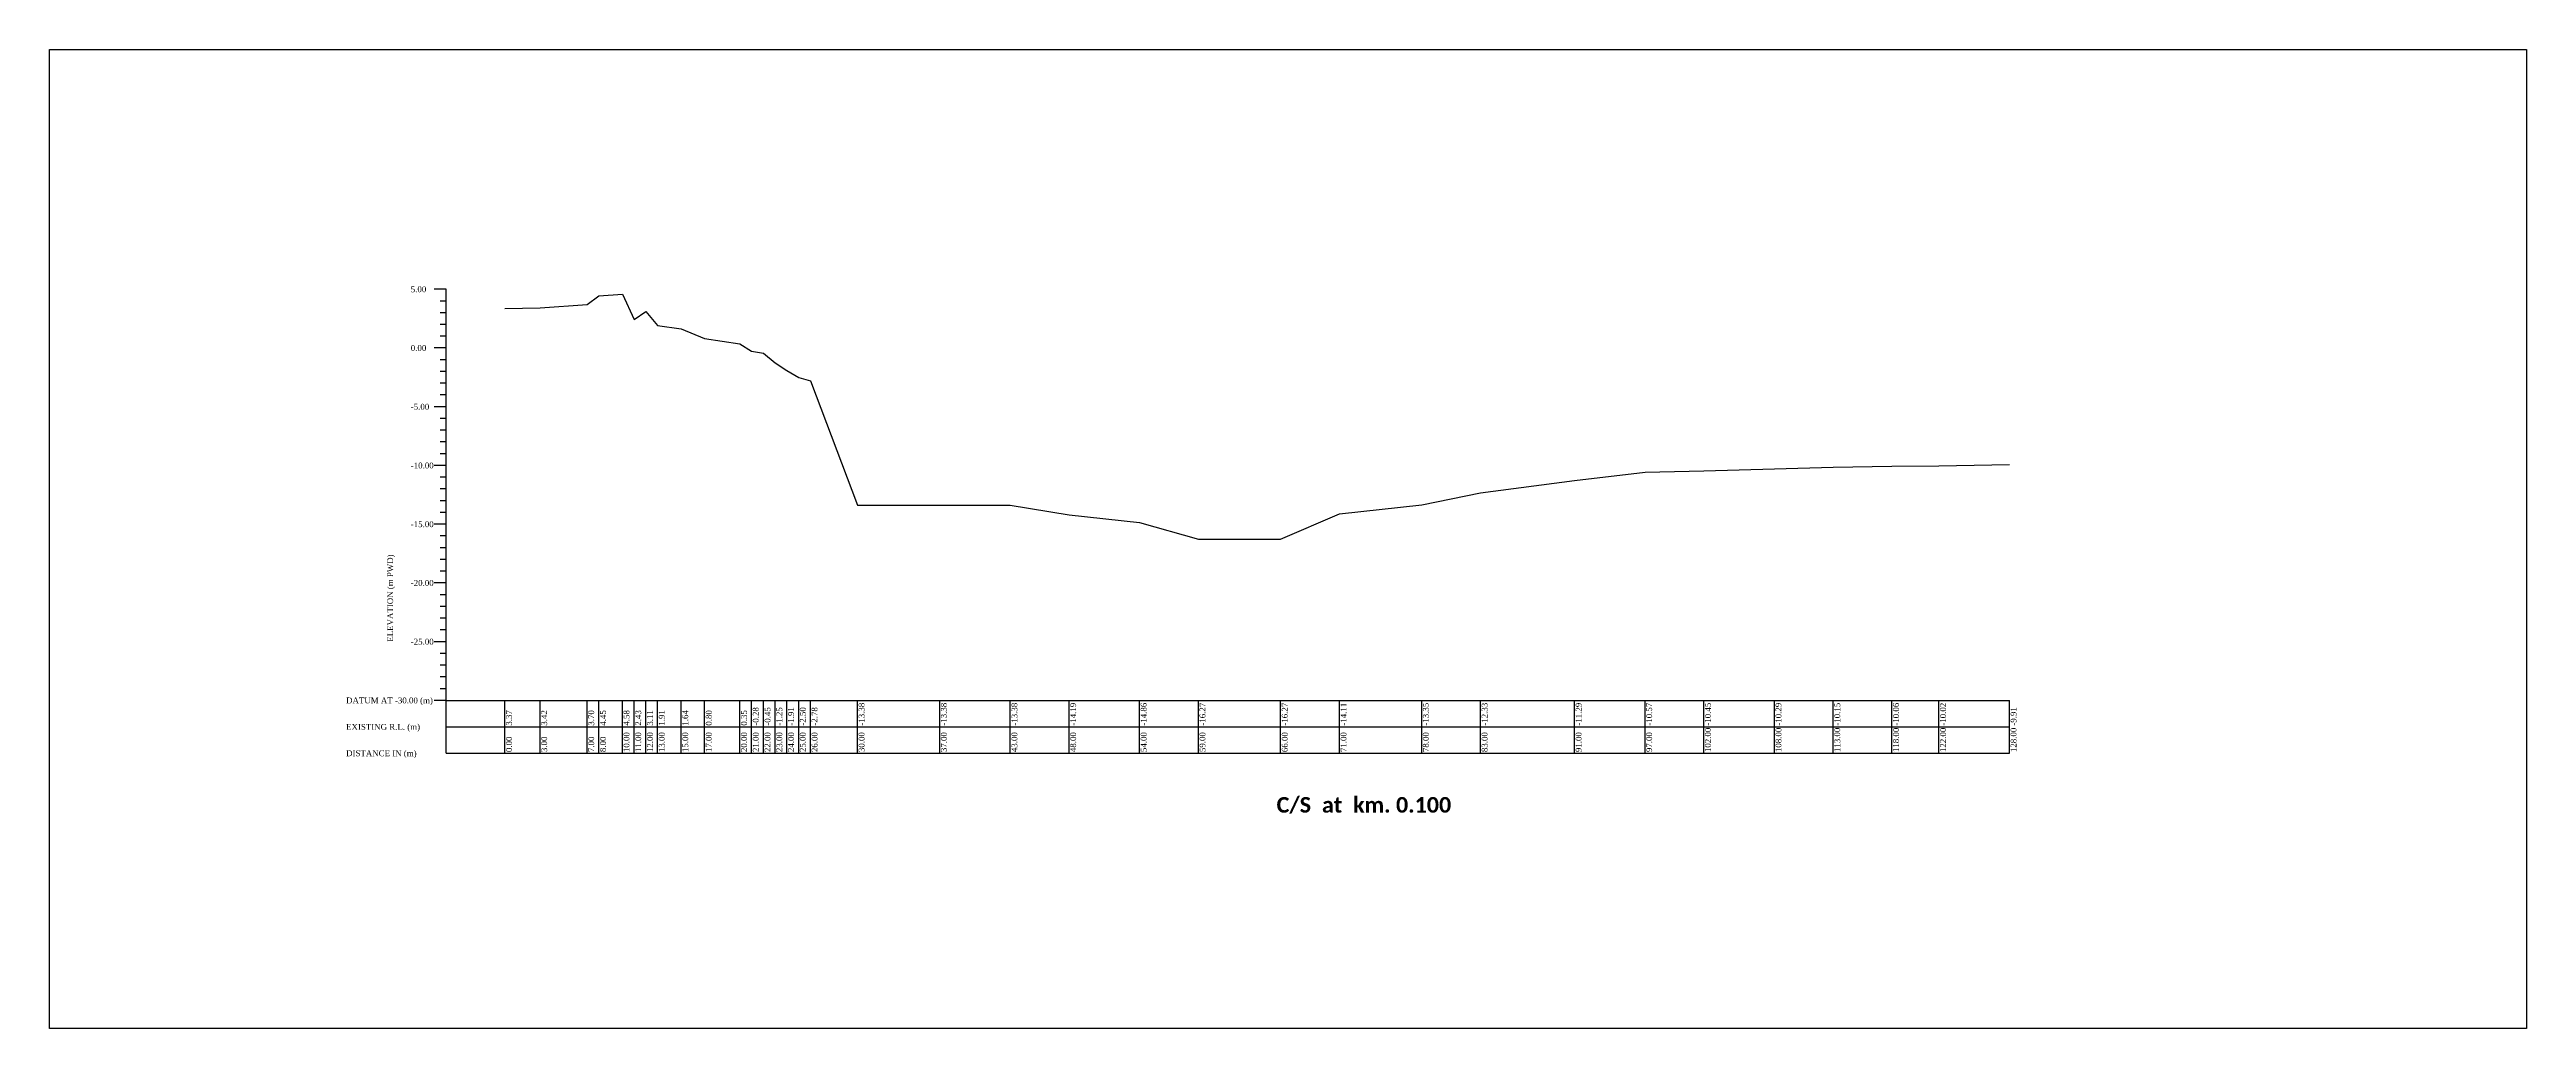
# Model space of a CAD drawing. Header units: metres. Extents: x -1354 to 3686, y -9962 to -7697.
# Drawn here: x -846.8 to -636.1, y -9961.9 to -9878.5 of the extents above; entities that cross this region are included whole.
import ezdxf

# ---------------------------------------------------------------- set-up
doc = ezdxf.new("R2010")
doc.units = ezdxf.units.M
doc.styles.add('liza', font='times.ttf', dxfattribs={"height": 2})
doc.styles.get("Standard").update_dxf_attribs({"font": 'times.ttf'})

msp = doc.modelspace()

# ---------------------------------------------------------------- linework, layer by layer
at = {"color": 3, "linetype": 'Continuous', "lineweight": -3, "ltscale": 0.5}
for p, q in [((-813.086041, -9898.939225), (-814.086041, -9898.939225)), ((-813.086041, -9938.439225), (-813.086041, -9898.939225)), ((-813.086041, -9899.939225), (-813.586041, -9899.939225)), ((-813.086041, -9900.939225), (-813.586041, -9900.939225)), ((-813.086041, -9901.939225), (-813.586041, -9901.939225)), ((-813.086041, -9902.939225), (-813.586041, -9902.939225)), ((-813.086041, -9903.939225), (-814.086041, -9903.939225)), ((-813.086041, -9904.939225), (-813.586041, -9904.939225)), ((-813.086041, -9905.939225), (-813.586041, -9905.939225)), ((-813.086041, -9906.939225), (-813.586041, -9906.939225)), ((-813.086041, -9908.939225), (-814.086041, -9908.939225)), ((-813.086041, -9907.939225), (-813.586041, -9907.939225)), ((-813.086041, -9909.939225), (-813.586041, -9909.939225)), ((-813.086041, -9910.939225), (-813.586041, -9910.939225)), ((-813.086041, -9911.939225), (-813.586041, -9911.939225)), ((-813.086041, -9912.939225), (-813.586041, -9912.939225)), ((-813.086041, -9913.939225), (-814.086041, -9913.939225)), ((-813.086041, -9914.939225), (-813.586041, -9914.939225)), ((-813.086041, -9915.939225), (-813.586041, -9915.939225)), ((-813.086041, -9916.939225), (-813.586041, -9916.939225)), ((-813.086041, -9917.939225), (-813.586041, -9917.939225)), ((-813.086041, -9918.939225), (-814.086041, -9918.939225)), ((-813.086041, -9919.939225), (-813.586041, -9919.939225)), ((-813.086041, -9920.939225), (-813.586041, -9920.939225)), ((-813.086041, -9921.939225), (-813.586041, -9921.939225)), ((-813.086041, -9923.939225), (-814.086041, -9923.939225)), ((-813.086041, -9922.939225), (-813.586041, -9922.939225)), ((-813.086041, -9924.939225), (-813.586041, -9924.939225)), ((-813.086041, -9925.939225), (-813.586041, -9925.939225)), ((-813.086041, -9926.939225), (-813.586041, -9926.939225)), ((-813.086041, -9927.939225), (-813.586041, -9927.939225)), ((-813.086041, -9928.939225), (-814.086041, -9928.939225)), ((-813.086041, -9929.939225), (-813.586041, -9929.939225)), ((-813.086041, -9930.939225), (-813.586041, -9930.939225)), ((-813.086041, -9931.939225), (-813.586041, -9931.939225)), ((-813.086041, -9933.939225), (-814.086041, -9933.939225)), ((-813.086041, -9932.939225), (-813.586041, -9932.939225)), ((-813.086041, -9933.939225), (-680.086041, -9933.939225)), ((-808.086041, -9938.439225), (-808.086041, -9933.939225)), ((-805.086041, -9938.439225), (-805.086041, -9933.939225)), ((-801.086041, -9938.439225), (-801.086041, -9933.939225)), ((-800.086041, -9938.439225), (-800.086041, -9933.939225)), ((-798.086041, -9938.439225), (-798.086041, -9933.939225)), ((-797.086041, -9938.439225), (-797.086041, -9933.939225)), ((-796.086041, -9938.439225), (-796.086041, -9933.939225)), ((-795.086041, -9938.439225), (-795.086041, -9933.939225)), ((-793.086041, -9938.439225), (-793.086041, -9933.939225)), ((-791.086041, -9938.439225), (-791.086041, -9933.939225)), ((-788.086041, -9938.439225), (-788.086041, -9933.939225)), ((-787.086041, -9938.439225), (-787.086041, -9933.939225)), ((-786.086041, -9938.439225), (-786.086041, -9933.939225)), ((-785.086041, -9938.439225), (-785.086041, -9933.939225)), ((-784.086041, -9938.439225), (-784.086041, -9933.939225)), ((-783.086041, -9938.439225), (-783.086041, -9933.939225)), ((-782.086041, -9938.439225), (-782.086041, -9933.939225)), ((-778.086041, -9938.439225), (-778.086041, -9933.939225)), ((-771.086041, -9938.439225), (-771.086041, -9933.939225)), ((-765.086041, -9938.439225), (-765.086041, -9933.939225)), ((-760.086041, -9938.439225), (-760.086041, -9933.939225)), ((-754.086041, -9938.439225), (-754.086041, -9933.939225)), ((-749.086041, -9938.439225), (-749.086041, -9933.939225)), ((-742.086041, -9938.439225), (-742.086041, -9933.939225)), ((-737.086041, -9938.439225), (-737.086041, -9933.939225)), ((-730.086041, -9938.439225), (-730.086041, -9933.939225)), ((-725.086041, -9938.439225), (-725.086041, -9933.939225)), ((-717.086041, -9938.439225), (-717.086041, -9933.939225)), ((-711.086041, -9938.439225), (-711.086041, -9933.939225)), ((-706.086041, -9938.439225), (-706.086041, -9933.939225)), ((-700.086041, -9938.439225), (-700.086041, -9933.939225)), ((-695.086041, -9938.439225), (-695.086041, -9933.939225)), ((-690.086041, -9938.439225), (-690.086041, -9933.939225)), ((-686.086041, -9938.439225), (-686.086041, -9933.939225)), ((-680.086041, -9938.439225), (-680.086041, -9933.939225)), ((-813.086041, -9936.189225), (-680.086041, -9936.189225)), ((-813.086041, -9938.439225), (-680.086041, -9938.439225))]:
    msp.add_line(p, q, dxfattribs=at)
msp.add_lwpolyline([(-846.815095, -9878.529799), (-636.104405, -9878.529799), (-636.104405, -9961.866646), (-846.815095, -9961.866646)], close=True, dxfattribs=at)
msp.add_lwpolyline([(-808.086041, -9900.569225), (-805.086041, -9900.519225), (-801.086041, -9900.237225), (-800.086041, -9899.490225), (-798.086041, -9899.356225), (-797.086041, -9901.513225), (-796.086041, -9900.829225), (-795.086041, -9902.024225), (-793.086041, -9902.303225), (-791.086041, -9903.140225), (-788.086041, -9903.590225), (-787.086041, -9904.220225), (-786.086041, -9904.390225), (-785.086041, -9905.190225), (-784.086041, -9905.850225), (-783.086041, -9906.440225), (-782.086041, -9906.720225), (-778.086041, -9917.319225), (-771.086041, -9917.319225), (-765.086041, -9917.319225), (-760.086041, -9918.129225), (-754.086041, -9918.799225), (-749.086041, -9920.209225), (-742.086041, -9920.209225), (-737.086041, -9918.049225), (-730.086041, -9917.289225), (-725.086041, -9916.269225), (-717.086041, -9915.229225), (-711.086041, -9914.509225), (-706.086041, -9914.389225), (-700.086041, -9914.229225), (-695.086041, -9914.089225), (-690.086041, -9913.999225), (-686.086041, -9913.959225), (-680.086041, -9913.849225)], dxfattribs=at)

# ---------------------------------------------------------------- texts
at = {"color": 3, "linetype": 'Continuous', "lineweight": -3, "ltscale": 0.5, "char_height": 0.5, "attachment_point": 1, "style": 'liza'}
for s, insert, width in [('5.00', (-816.086041, -9898.689225), 2), ('0.00', (-816.086041, -9903.689225), 2), ('-5.00', (-816.086041, -9908.689225), 2), ('-10.00', (-816.086041, -9913.689225), 2), ('-15.00', (-816.086041, -9918.689225), 2), ('-20.00', (-816.086041, -9923.689225), 2), ('-25.00', (-816.086041, -9928.689225), 2), ('DATUM AT -30.00 (m)', (-821.586041, -9933.689225), 7.5), ('EXISTING R.L. (m)', (-821.586041, -9935.939225), 7.5), ('DISTANCE IN (m)', (-821.586041, -9938.189225), 7.5)]:
    msp.add_mtext(s, dxfattribs=dict(at, insert=insert, width=width))
at = {"color": 3, "linetype": 'Continuous', "lineweight": -3, "ltscale": 0.5, "char_height": 0.5, "attachment_point": 1, "rotation": 90, "style": 'liza'}
for s, insert, width in [('ELEVATION (m PWD)', (-818.086041, -9928.939225), 10), ('3.37', (-807.986041, -9936.089225), 2.15), ('3.42', (-804.986041, -9936.089225), 2.15), ('3.70', (-800.986041, -9936.089225), 2.15), ('4.45', (-799.986041, -9936.089225), 2.15), ('4.58', (-797.986041, -9936.089225), 2.15), ('2.43', (-796.986041, -9936.089225), 2.15), ('3.11', (-795.986041, -9936.089225), 2.15), ('1.91', (-794.986041, -9936.089225), 2.15), ('1.64', (-792.986041, -9936.089225), 2.15), ('0.80', (-790.986041, -9936.089225), 2.15), ('0.35', (-787.986041, -9936.089225), 2.15), ('-0.28', (-786.986041, -9936.089225), 2.15), ('-0.45', (-785.986041, -9936.089225), 2.15), ('-1.25', (-784.986041, -9936.089225), 2.15), ('-1.91', (-783.986041, -9936.089225), 2.15), ('-2.50', (-782.986041, -9936.089225), 2.15), ('-2.78', (-781.986041, -9936.089225), 2.15), ('-13.38', (-777.986041, -9936.089225), 2.15), ('-13.38', (-770.986041, -9936.089225), 2.15), ('-13.38', (-764.986041, -9936.089225), 2.15), ('-14.19', (-759.986041, -9936.089225), 2.15), ('-14.86', (-753.986041, -9936.089225), 2.15), ('-16.27', (-748.986041, -9936.089225), 2.15), ('-16.27', (-741.986041, -9936.089225), 2.15), ('-14.11', (-736.986041, -9936.089225), 2.15), ('-13.35', (-729.986041, -9936.089225), 2.15), ('-12.33', (-724.986041, -9936.089225), 2.15), ('-11.29', (-716.986041, -9936.089225), 2.15), ('-10.57', (-710.986041, -9936.089225), 2.15), ('-10.45', (-705.986041, -9936.089225), 2.15), ('-10.29', (-699.986041, -9936.089225), 2.15), ('-10.15', (-694.986041, -9936.089225), 2.15), ('-10.06', (-689.986041, -9936.089225), 2.15), ('-10.02', (-685.986041, -9936.089225), 2.15), ('-9.91', (-679.986041, -9936.089225), 2.15), ('0.00', (-807.986041, -9938.339225), 2.15), ('3.00', (-804.986041, -9938.339225), 2.15), ('7.00', (-800.986041, -9938.339225), 2.15), ('8.00', (-799.986041, -9938.339225), 2.15), ('10.00', (-797.986041, -9938.339225), 2.15), ('11.00', (-796.986041, -9938.339225), 2.15), ('12.00', (-795.986041, -9938.339225), 2.15), ('13.00', (-794.986041, -9938.339225), 2.15), ('15.00', (-792.986041, -9938.339225), 2.15), ('17.00', (-790.986041, -9938.339225), 2.15), ('20.00', (-787.986041, -9938.339225), 2.15), ('21.00', (-786.986041, -9938.339225), 2.15), ('22.00', (-785.986041, -9938.339225), 2.15), ('23.00', (-784.986041, -9938.339225), 2.15), ('24.00', (-783.986041, -9938.339225), 2.15), ('25.00', (-782.986041, -9938.339225), 2.15), ('26.00', (-781.986041, -9938.339225), 2.15), ('30.00', (-777.986041, -9938.339225), 2.15), ('37.00', (-770.986041, -9938.339225), 2.15), ('43.00', (-764.986041, -9938.339225), 2.15), ('48.00', (-759.986041, -9938.339225), 2.15), ('54.00', (-753.986041, -9938.339225), 2.15), ('59.00', (-748.986041, -9938.339225), 2.15), ('66.00', (-741.986041, -9938.339225), 2.15), ('71.00', (-736.986041, -9938.339225), 2.15), ('78.00', (-729.986041, -9938.339225), 2.15), ('83.00', (-724.986041, -9938.339225), 2.15), ('91.00', (-716.986041, -9938.339225), 2.15), ('97.00', (-710.986041, -9938.339225), 2.15), ('102.00', (-705.986041, -9938.339225), 2.15), ('108.00', (-699.986041, -9938.339225), 2.15), ('113.00', (-694.986041, -9938.339225), 2.15), ('118.00', (-689.986041, -9938.339225), 2.15), ('122.00', (-685.986041, -9938.339225), 2.15), ('128.00', (-679.986041, -9938.339225), 2.15)]:
    msp.add_mtext(s, dxfattribs=dict(at, insert=insert, width=width))
at = {"color": 0, "linetype": 'ByBlock', "lineweight": 30, "insert": (-742.426606, -9942.164027), "char_height": 1.32684107, "width": 81.78181267, "attachment_point": 1}
msp.add_mtext('{\\fCalibri|b1|i0|c0|p34;\\C256;C/S  at  km. 0.100}', dxfattribs=at)

doc.saveas('drawing.dxf')
